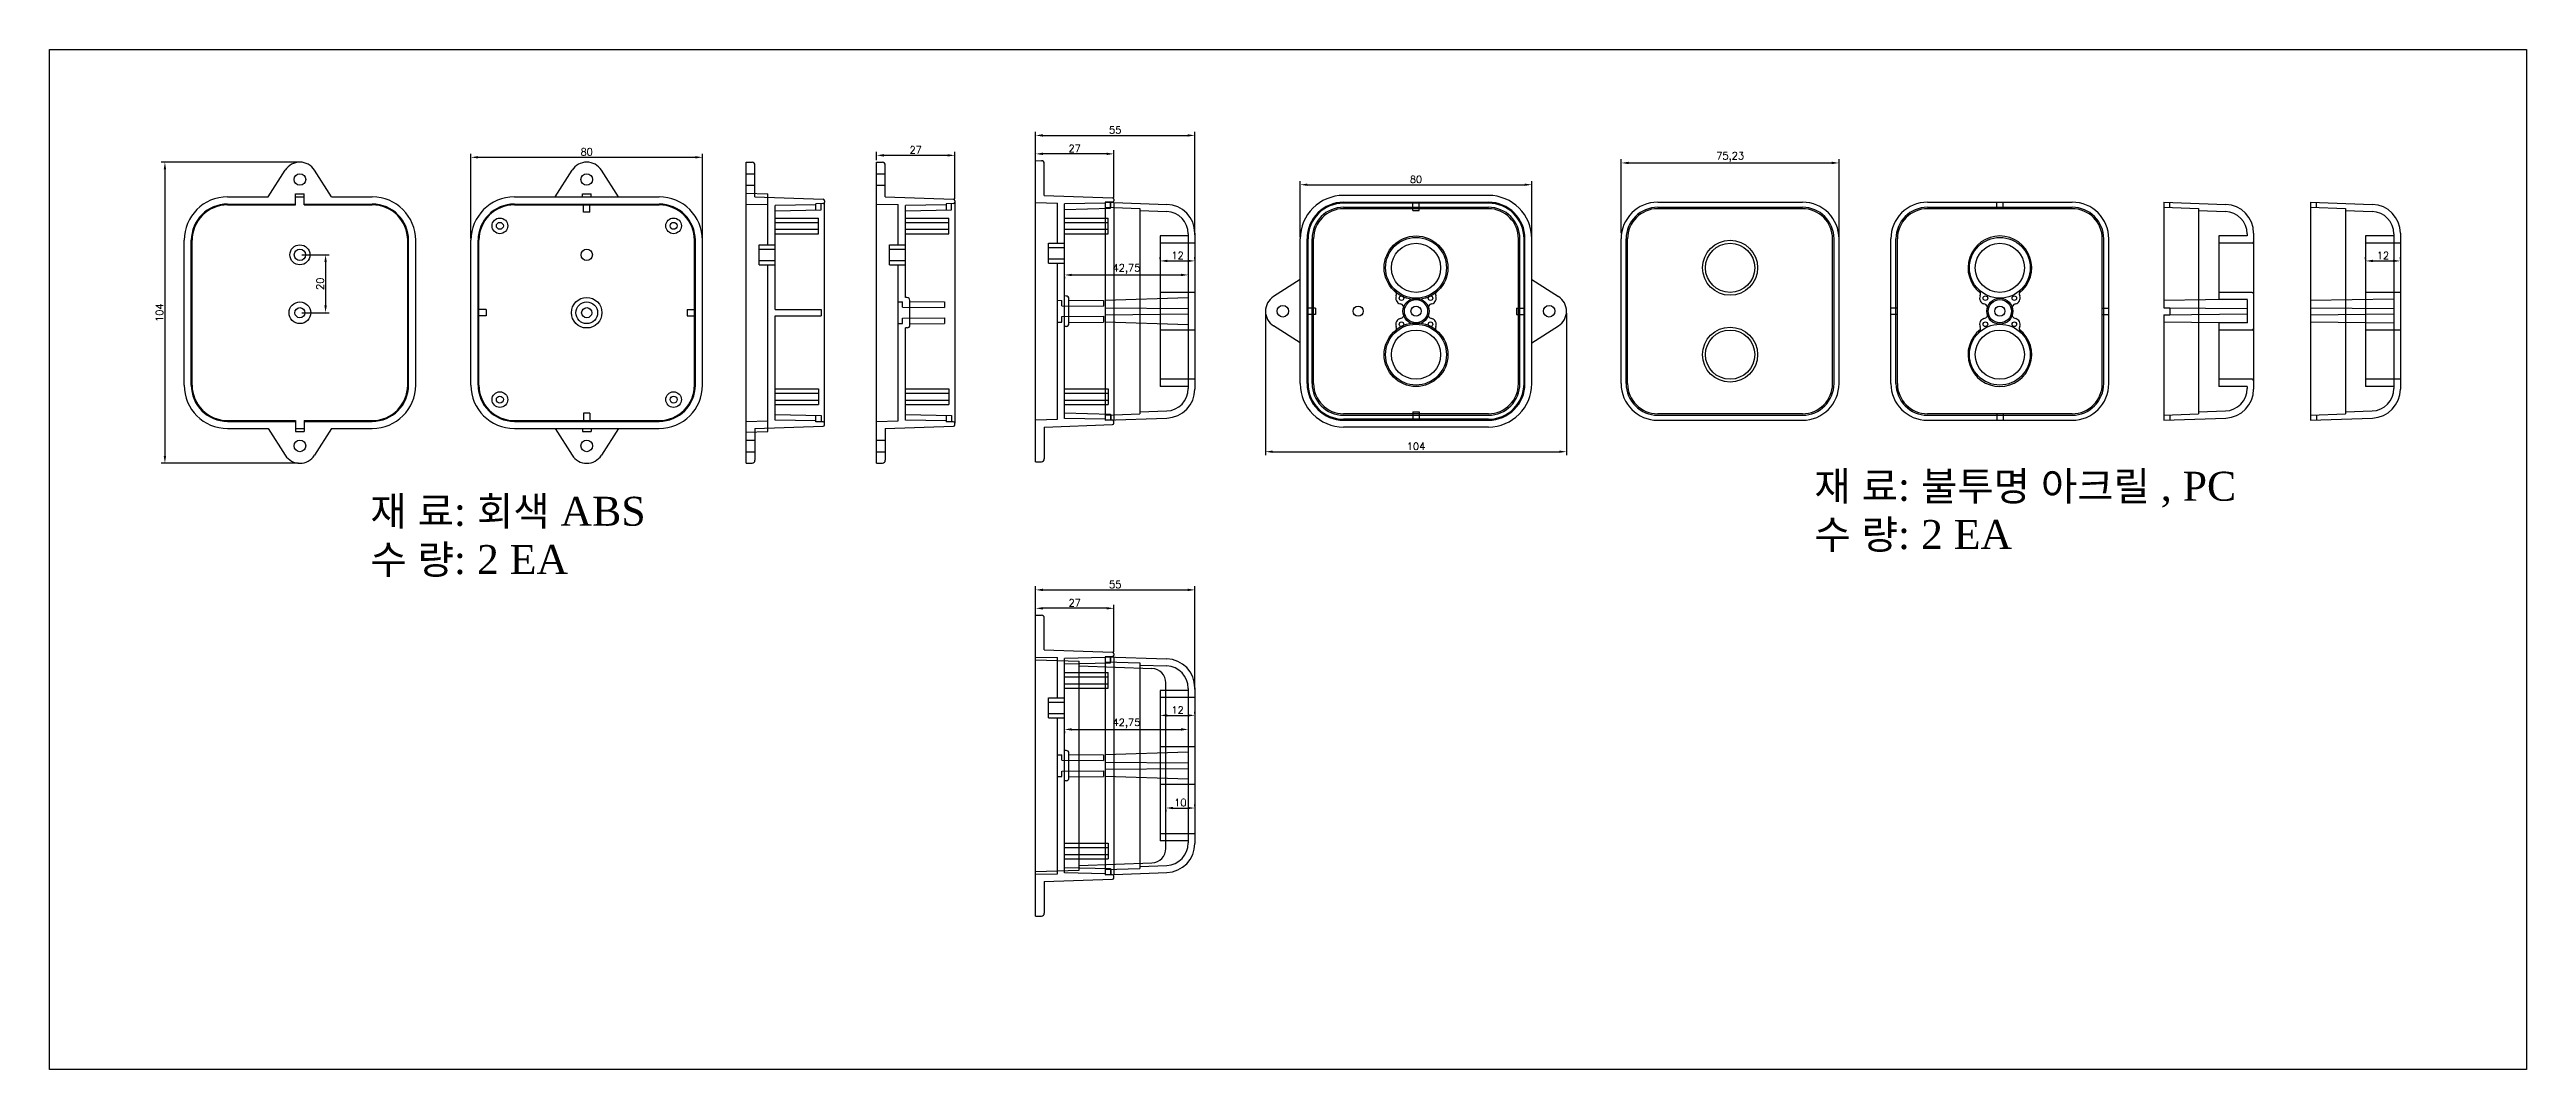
# Model space of a CAD drawing. Extents: x 577 to 1433, y 27 to 1135.
# Drawn here: x 577 to 1433, y 27 to 379 of the extents above; entities that cross this region are included whole.
import ezdxf

# ---------------------------------------------------------------- set-up
doc = ezdxf.new("R2010")
doc.units = 0
doc.layers.get('0').update_dxf_attribs({"linetype": 'CONTINUOUS'})
doc.layers.get('DEFPOINTS').update_dxf_attribs({"linetype": 'CONTINUOUS'})
doc.styles.get("Standard").update_dxf_attribs({"font": 'txt.shx', "bigfont": 'whgtxt.shx'})
doc.dimstyles.new('ISO-25', dxfattribs={"dimtxt": 2.5, "dimasz": 2.5, "dimexe": 1.25, "dimexo": 0.625, "dimtad": 1, "dimtxsty": 'STANDARD', "dimcen": 2.5, "dimazin": 3, "dimtfac": 1, "dimtmove": 0, "dimatfit": 3})

msp = doc.modelspace()

# ---------------------------------------------------------------- texts
at = {"char_height": 10, "attachment_point": 1}
for s, insert in [('{\\fBatang|b0|i0|c129|p18;재 료: 불투명 아크릴 , PC\\P수 량: 2 EA}', (1186.681, 233.341)), ('{\\fBatang|b0|i0|c129|p18;재 료: 회색 ABS\\P수 량: 2 EA}', (687.826, 224.699))]:
    msp.add_mtext(s, dxfattribs=dict(at, insert=insert))

# ---------------------------------------------------------------- blocks, each defined once
blk = doc.blocks.new('*D80')
at = {"color": 0}
for p, q in [((917.67, 341.41), (917.67, 344.38)), ((942.17, 343.13), (920.17, 343.13)), ((944.67, 328.09), (944.67, 344.38))]:
    blk.add_line(p, q, dxfattribs=at)
for points in [[(920.17, 343.55), (920.17, 342.72), (917.67, 343.13)], [(942.17, 343.55), (942.17, 342.72), (944.67, 343.13)]]:
    blk.add_solid(points, dxfattribs=at)
at = {"layer": 'DEFPOINTS', "color": 0}
for p in [(917.67, 343.13), (917.67, 340.79), (944.67, 327.47)]:
    blk.add_point(p, dxfattribs=at)
at = {"color": 0, "insert": (931.17, 345.01), "char_height": 2.5, "attachment_point": 5}
blk.add_mtext('27', dxfattribs=at)
blk = doc.blocks.new('*D81')
at = {"color": 0}
for p, q in [((1009.07, 314.41), (1009.07, 333.73)), ((1089.07, 314.41), (1089.07, 333.73)), ((1011.57, 332.48), (1086.57, 332.48))]:
    blk.add_line(p, q, dxfattribs=at)
for points in [[(1011.57, 332.89), (1011.57, 332.06), (1009.07, 332.48)], [(1086.57, 332.89), (1086.57, 332.06), (1089.07, 332.48)]]:
    blk.add_solid(points, dxfattribs=at)
at = {"layer": 'DEFPOINTS', "color": 0}
for p in [(1089.07, 332.48), (1009.07, 313.79), (1089.07, 313.79)]:
    blk.add_point(p, dxfattribs=at)
at = {"color": 0, "insert": (1049.07, 334.35), "char_height": 2.5, "attachment_point": 5}
blk.add_mtext('80', dxfattribs=at)
blk = doc.blocks.new('*D69')
at = {"color": 0}
for p, q in [((917.67, 340.41), (917.67, 350.75)), ((920.17, 349.5), (970.17, 349.5)), ((972.67, 315.21), (972.67, 350.75))]:
    blk.add_line(p, q, dxfattribs=at)
for points in [[(920.17, 349.92), (920.17, 349.08), (917.67, 349.5)], [(970.17, 349.92), (970.17, 349.08), (972.67, 349.5)]]:
    blk.add_solid(points, dxfattribs=at)
at = {"layer": 'DEFPOINTS', "color": 0}
for p in [(972.67, 349.5), (917.67, 339.79), (972.67, 314.58)]:
    blk.add_point(p, dxfattribs=at)
at = {"color": 0, "insert": (945.17, 351.37), "char_height": 2.5, "attachment_point": 5}
blk.add_mtext('55', dxfattribs=at)
blk = doc.blocks.new('*D82')
at = {"color": 0}
for p, q in [((927.67, 300.68), (927.67, 300.06)), ((930.17, 301.31), (967.92, 301.31)), ((970.42, 301.93), (970.42, 302.56))]:
    blk.add_line(p, q, dxfattribs=at)
for points in [[(930.17, 301.73), (930.17, 300.89), (927.67, 301.31)], [(967.92, 301.73), (967.92, 300.89), (970.42, 301.31)]]:
    blk.add_solid(points, dxfattribs=at)
at = {"layer": 'DEFPOINTS', "color": 0}
for p in [(927.67, 301.31), (970.42, 301.31), (970.42, 301.31)]:
    blk.add_point(p, dxfattribs=at)
at = {"color": 0, "insert": (949.04, 303.39), "char_height": 2.5, "attachment_point": 5}
blk.add_mtext('42,75', dxfattribs=at)
blk = doc.blocks.new('*D83')
at = {"color": 0}
for p, q in [((960.67, 306.78), (960.67, 307.4)), ((963.17, 306.15), (970.17, 306.15)), ((972.67, 306.78), (972.67, 307.4))]:
    blk.add_line(p, q, dxfattribs=at)
for points in [[(963.17, 306.57), (963.17, 305.74), (960.67, 306.15)], [(970.17, 306.57), (970.17, 305.74), (972.67, 306.15)]]:
    blk.add_solid(points, dxfattribs=at)
at = {"layer": 'DEFPOINTS', "color": 0}
for p in [(960.67, 306.15), (972.67, 306.15), (972.67, 306.15)]:
    blk.add_point(p, dxfattribs=at)
at = {"color": 0, "insert": (966.67, 308.03), "char_height": 2.5, "attachment_point": 5}
blk.add_mtext('12', dxfattribs=at)
blk = doc.blocks.new('*D84')
at = {"color": 0}
for p, q in [((997.07, 288.16), (997.07, 239.02)), ((1101.07, 288.16), (1101.07, 239.02)), ((999.57, 240.27), (1098.57, 240.27))]:
    blk.add_line(p, q, dxfattribs=at)
for points in [[(999.57, 240.68), (999.57, 239.85), (997.07, 240.27)], [(1098.57, 240.68), (1098.57, 239.85), (1101.07, 240.27)]]:
    blk.add_solid(points, dxfattribs=at)
at = {"layer": 'DEFPOINTS', "color": 0}
for p in [(997.07, 288.79), (1101.07, 288.79), (1101.07, 240.27)]:
    blk.add_point(p, dxfattribs=at)
at = {"color": 0, "insert": (1049.07, 242.14), "char_height": 2.5, "attachment_point": 5}
blk.add_mtext('104', dxfattribs=at)
blk = doc.blocks.new('*D70')
at = {"color": 0}
for p, q in [((722.58, 313.9), (722.58, 343.19)), ((802.58, 313.9), (802.58, 343.19)), ((725.08, 341.94), (800.08, 341.94))]:
    blk.add_line(p, q, dxfattribs=at)
for points in [[(725.08, 342.36), (725.08, 341.52), (722.58, 341.94)], [(800.08, 342.36), (800.08, 341.52), (802.58, 341.94)]]:
    blk.add_solid(points, dxfattribs=at)
at = {"layer": 'DEFPOINTS', "color": 0}
for p in [(802.58, 341.94), (722.58, 313.27), (802.58, 313.27)]:
    blk.add_point(p, dxfattribs=at)
at = {"color": 0, "insert": (762.58, 343.81), "char_height": 2.5, "attachment_point": 5}
blk.add_mtext('80', dxfattribs=at)
blk = doc.blocks.new('*D71')
at = {"color": 0}
for p, q in [((664.13, 308.27), (673.62, 308.27)), ((672.37, 305.77), (672.37, 290.77)), ((664.13, 288.27), (673.62, 288.27))]:
    blk.add_line(p, q, dxfattribs=at)
for points in [[(671.95, 305.77), (672.79, 305.77), (672.37, 308.27)], [(671.95, 290.77), (672.79, 290.77), (672.37, 288.27)]]:
    blk.add_solid(points, dxfattribs=at)
at = {"layer": 'DEFPOINTS', "color": 0}
for p in [(663.51, 308.27), (663.51, 288.27), (672.37, 288.27)]:
    blk.add_point(p, dxfattribs=at)
at = {"color": 0, "insert": (670.5, 298.27), "char_height": 2.5, "attachment_point": 5, "rotation": 90}
blk.add_mtext('20', dxfattribs=at)
blk = doc.blocks.new('*D72')
at = {"color": 0}
for p, q in [((862.73, 340.9), (862.73, 343.87)), ((887.23, 342.62), (865.23, 342.62)), ((889.73, 327.57), (889.73, 343.87))]:
    blk.add_line(p, q, dxfattribs=at)
for points in [[(865.23, 343.03), (865.23, 342.2), (862.73, 342.62)], [(887.23, 343.03), (887.23, 342.2), (889.73, 342.62)]]:
    blk.add_solid(points, dxfattribs=at)
at = {"layer": 'DEFPOINTS', "color": 0}
for p in [(862.73, 342.62), (862.73, 340.27), (889.73, 326.95)]:
    blk.add_point(p, dxfattribs=at)
at = {"color": 0, "insert": (876.23, 344.49), "char_height": 2.5, "attachment_point": 5}
blk.add_mtext('27', dxfattribs=at)
blk = doc.blocks.new('*D73')
at = {"color": 0}
for p, q in [((1119.99, 315.71), (1119.99, 341.25)), ((1122.49, 340), (1192.72, 340)), ((1195.22, 314.41), (1195.22, 341.25))]:
    blk.add_line(p, q, dxfattribs=at)
for points in [[(1122.49, 340.42), (1122.49, 339.59), (1119.99, 340)], [(1192.72, 340.42), (1192.72, 339.59), (1195.22, 340)]]:
    blk.add_solid(points, dxfattribs=at)
at = {"layer": 'DEFPOINTS', "color": 0}
for p in [(1195.22, 340), (1119.99, 315.09), (1195.22, 313.79)]:
    blk.add_point(p, dxfattribs=at)
at = {"color": 0, "insert": (1157.6, 342.09), "char_height": 2.5, "attachment_point": 5}
blk.add_mtext('75,23', dxfattribs=at)
blk = doc.blocks.new('*D74')
at = {"color": 0}
for p, q in [((1377.13, 306.78), (1377.13, 307.4)), ((1379.63, 306.15), (1386.63, 306.15)), ((1389.13, 306.78), (1389.13, 307.4))]:
    blk.add_line(p, q, dxfattribs=at)
for points in [[(1379.63, 306.57), (1379.63, 305.74), (1377.13, 306.15)], [(1386.63, 306.57), (1386.63, 305.74), (1389.13, 306.15)]]:
    blk.add_solid(points, dxfattribs=at)
at = {"layer": 'DEFPOINTS', "color": 0}
for p in [(1377.13, 306.15), (1389.13, 306.15), (1389.13, 306.15)]:
    blk.add_point(p, dxfattribs=at)
at = {"color": 0, "insert": (1383.13, 308.03), "char_height": 2.5, "attachment_point": 5}
blk.add_mtext('12', dxfattribs=at)
blk = doc.blocks.new('*D75')
at = {"color": 0}
for p, q in [((662.88, 340.27), (615.62, 340.27)), ((616.87, 337.77), (616.87, 238.77)), ((662.88, 236.27), (615.62, 236.27))]:
    blk.add_line(p, q, dxfattribs=at)
for points in [[(616.46, 337.77), (617.29, 337.77), (616.87, 340.27)], [(616.46, 238.77), (617.29, 238.77), (616.87, 236.27)]]:
    blk.add_solid(points, dxfattribs=at)
at = {"layer": 'DEFPOINTS', "color": 0}
for p in [(663.51, 340.27), (616.87, 236.27), (663.51, 236.27)]:
    blk.add_point(p, dxfattribs=at)
at = {"color": 0, "insert": (615, 288.27), "char_height": 2.5, "attachment_point": 5, "rotation": 90}
blk.add_mtext('104', dxfattribs=at)
blk = doc.blocks.new('*D76')
at = {"color": 0}
for p, q in [((917.67, 184.45), (917.67, 187.43)), ((942.17, 186.18), (920.17, 186.18)), ((944.67, 171.13), (944.67, 187.43))]:
    blk.add_line(p, q, dxfattribs=at)
for points in [[(920.17, 186.59), (920.17, 185.76), (917.67, 186.18)], [(942.17, 186.59), (942.17, 185.76), (944.67, 186.18)]]:
    blk.add_solid(points, dxfattribs=at)
at = {"layer": 'DEFPOINTS', "color": 0}
for p in [(917.67, 186.18), (917.67, 183.83), (944.67, 170.51)]:
    blk.add_point(p, dxfattribs=at)
at = {"color": 0, "insert": (931.17, 188.05), "char_height": 2.5, "attachment_point": 5}
blk.add_mtext('27', dxfattribs=at)
blk = doc.blocks.new('*D68')
at = {"color": 0}
for p, q in [((917.67, 183.45), (917.67, 193.79)), ((920.17, 192.54), (970.17, 192.54)), ((972.67, 158.25), (972.67, 193.79))]:
    blk.add_line(p, q, dxfattribs=at)
for points in [[(920.17, 192.96), (920.17, 192.12), (917.67, 192.54)], [(970.17, 192.96), (970.17, 192.12), (972.67, 192.54)]]:
    blk.add_solid(points, dxfattribs=at)
at = {"layer": 'DEFPOINTS', "color": 0}
for p in [(972.67, 192.54), (917.67, 182.83), (972.67, 157.62)]:
    blk.add_point(p, dxfattribs=at)
at = {"color": 0, "insert": (945.17, 194.42), "char_height": 2.5, "attachment_point": 5}
blk.add_mtext('55', dxfattribs=at)
blk = doc.blocks.new('*D77')
at = {"color": 0}
for p, q in [((970.42, 144.98), (970.42, 145.6)), ((927.67, 143.73), (927.67, 143.1)), ((930.17, 144.35), (967.92, 144.35))]:
    blk.add_line(p, q, dxfattribs=at)
for points in [[(930.17, 144.77), (930.17, 143.93), (927.67, 144.35)], [(967.92, 144.77), (967.92, 143.93), (970.42, 144.35)]]:
    blk.add_solid(points, dxfattribs=at)
at = {"layer": 'DEFPOINTS', "color": 0}
for p in [(927.67, 144.35), (970.42, 144.35), (970.42, 144.35)]:
    blk.add_point(p, dxfattribs=at)
at = {"color": 0, "insert": (949.04, 146.43), "char_height": 2.5, "attachment_point": 5}
blk.add_mtext('42,75', dxfattribs=at)
blk = doc.blocks.new('*D78')
at = {"color": 0}
for p, q in [((960.67, 148.57), (960.67, 147.95)), ((963.17, 149.2), (970.17, 149.2)), ((972.67, 149.82), (972.67, 150.45))]:
    blk.add_line(p, q, dxfattribs=at)
for points in [[(963.17, 149.61), (963.17, 148.78), (960.67, 149.2)], [(970.17, 149.61), (970.17, 148.78), (972.67, 149.2)]]:
    blk.add_solid(points, dxfattribs=at)
at = {"layer": 'DEFPOINTS', "color": 0}
for p in [(960.67, 149.2), (972.67, 149.2), (972.67, 149.2)]:
    blk.add_point(p, dxfattribs=at)
at = {"color": 0, "insert": (966.67, 151.07), "char_height": 2.5, "attachment_point": 5}
blk.add_mtext('12', dxfattribs=at)
blk = doc.blocks.new('*D79')
at = {"color": 0}
for p, q in [((962.67, 116.58), (962.67, 115.96)), ((965.17, 117.21), (970.17, 117.21)), ((972.67, 117.83), (972.67, 118.46))]:
    blk.add_line(p, q, dxfattribs=at)
for points in [[(965.17, 117.62), (965.17, 116.79), (962.67, 117.21)], [(970.17, 117.62), (970.17, 116.79), (972.67, 117.21)]]:
    blk.add_solid(points, dxfattribs=at)
at = {"layer": 'DEFPOINTS', "color": 0}
for p in [(962.67, 117.21), (972.67, 117.21), (972.67, 117.21)]:
    blk.add_point(p, dxfattribs=at)
at = {"color": 0, "insert": (967.67, 119.08), "char_height": 2.5, "attachment_point": 5}
blk.add_mtext('10', dxfattribs=at)

# ---------------------------------------------------------------- dimensions: what is measured, and where the dimension line sits
for base, p1, p2, picture, middle in [((972.668, 349.499), (917.668, 339.787), (972.668, 314.581), '*D69', (945.168, 351.374)), ((802.582, 341.939), (722.582, 313.27), (802.582, 313.27), '*D70', (762.582, 343.814)), ((862.728, 342.618), (889.728, 326.95), (862.728, 340.272), '*D72', (876.228, 344.493)), ((917.668, 343.133), (944.668, 327.465), (917.668, 340.787), '*D80', (931.168, 345.008)), ((1195.221, 340.002), (1119.988, 315.086), (1195.221, 313.786), '*D73', (1157.605, 342.085)), ((1089.07, 332.476), (1009.07, 313.786), (1089.07, 313.786), '*D81', (1049.07, 334.351)), ((972.668, 306.155), (960.668, 306.155), (972.668, 306.155), '*D83', (966.668, 308.03)), ((1389.132, 306.155), (1377.132, 306.155), (1389.132, 306.155), '*D74', (1383.132, 308.03)), ((970.418, 301.31), (927.668, 301.31), (970.418, 301.31), '*D82', (949.043, 303.393)), ((1101.071, 240.268), (997.069, 288.786), (1101.071, 288.786), '*D84', (1049.07, 242.143)), ((972.668, 192.541), (917.668, 182.829), (972.668, 157.622), '*D68', (945.168, 194.416)), ((917.668, 186.175), (944.668, 170.507), (917.668, 183.829), '*D76', (931.168, 188.05)), ((970.418, 144.351), (927.668, 144.351), (970.418, 144.351), '*D77', (949.043, 146.435)), ((972.668, 149.196), (960.668, 149.196), (972.668, 149.196), '*D78', (966.668, 151.071)), ((972.668, 117.208), (962.668, 117.208), (972.668, 117.208), '*D79', (967.668, 119.083))]:
    dim = msp.add_linear_dim(base=base, p1=p1, p2=p2, dimstyle='ISO-25')
    dim.commit()
    dim.dimension.update_dxf_attribs({"geometry": picture, "text_midpoint": middle})
for base, p1, p2, picture, middle in [((616.872, 236.269), (663.508, 340.272), (663.508, 236.269), '*D75', (614.997, 288.27)), ((672.37, 288.27), (663.508, 308.27), (663.508, 288.27), '*D71', (670.495, 298.27))]:
    dim = msp.add_linear_dim(base=base, p1=p1, p2=p2, angle=90, dimstyle='ISO-25')
    dim.commit()
    dim.dimension.update_dxf_attribs({"geometry": picture, "text_midpoint": middle})

# ---------------------------------------------------------------- linework, layer by layer
for p, q in [((652.565, 328.27), (658.447, 337.497)), ((674.45, 328.27), (668.568, 337.497)), ((751.64, 328.27), (757.522, 337.497)), ((773.525, 328.27), (767.643, 337.497)), ((817.707, 236.269), (817.707, 340.272)), ((817.707, 340.272), (819.724, 340.237)), ((817.707, 336.27), (820.707, 336.27)), ((820.707, 328.27), (820.707, 339.237)), ((862.728, 340.272), (864.746, 340.237)), ((862.728, 236.269), (862.728, 340.272)), ((862.728, 336.27), (865.728, 336.27)), ((865.728, 328.27), (865.728, 339.237)), ((917.668, 340.787), (919.685, 340.752)), ((917.668, 236.785), (917.668, 340.787)), ((920.668, 328.786), (920.668, 339.752)), ((638.508, 328.27), (652.565, 328.27)), ((638.508, 325.8), (662.008, 325.8)), ((638.508, 325.51), (662.008, 325.51)), ((665.008, 325.8), (688.508, 325.8)), ((665.008, 325.51), (688.508, 325.51)), ((674.45, 328.27), (688.508, 328.27)), ((737.582, 328.27), (787.582, 328.27)), ((737.582, 325.8), (787.582, 325.8)), ((737.582, 325.51), (787.582, 325.51)), ((761.482, 323), (761.482, 325.8)), ((763.682, 323), (763.682, 325.8)), ((817.707, 332.27), (820.707, 332.27)), ((817.707, 325.796), (825.207, 325.599)), ((820.707, 328.27), (844.251, 327.448)), ((825.207, 311.72), (825.207, 325.599)), ((841.707, 325.579), (827.707, 325.334)), ((827.707, 289.37), (827.707, 325.334)), ((844.211, 325.939), (841.707, 325.917)), ((841.707, 323.779), (841.707, 325.917)), ((843.607, 323.828), (843.607, 325.934)), ((844.707, 326.95), (844.707, 326.439)), ((844.707, 250.102), (844.707, 326.439)), ((862.728, 332.27), (865.728, 332.27)), ((862.728, 325.796), (870.228, 325.599)), ((865.728, 328.27), (889.272, 327.448)), ((870.228, 311.72), (870.228, 325.599)), ((886.728, 325.579), (872.728, 325.334)), ((872.728, 293.544), (872.728, 325.334)), ((889.232, 325.939), (886.728, 325.917)), ((886.728, 325.917), (886.728, 323.779)), ((888.628, 323.828), (888.628, 325.934)), ((889.728, 326.95), (889.728, 326.439)), ((889.728, 326.439), (889.728, 250.102)), ((917.668, 326.311), (925.168, 326.115)), ((920.668, 328.786), (944.212, 327.964)), ((925.168, 312.236), (925.168, 326.115)), ((941.668, 326.094), (927.668, 325.85)), ((927.668, 251.722), (927.668, 325.85)), ((944.172, 326.455), (941.668, 326.433)), ((943.568, 324.344), (943.568, 326.449)), ((944.668, 327.465), (944.668, 326.955)), ((1074.07, 328.786), (1024.07, 328.786)), ((1074.07, 326.096), (1024.07, 326.096)), ((1047.97, 323.516), (1047.97, 326.316)), ((1050.17, 323.516), (1050.17, 326.316)), ((763.682, 323), (761.482, 323)), ((827.707, 323.412), (843.607, 323.828)), ((872.728, 323.412), (888.628, 323.828)), ((927.668, 323.928), (943.568, 324.344)), ((1047.97, 324.344), (1050.17, 324.344)), ((1047.97, 323.516), (1050.17, 323.516)), ((623.508, 263.27), (623.508, 313.27)), ((625.978, 263.27), (625.978, 313.27)), ((626.268, 263.27), (626.268, 313.27)), ((700.748, 263.27), (700.748, 313.27)), ((701.038, 263.27), (701.038, 313.27)), ((703.508, 263.27), (703.508, 313.27)), ((722.582, 263.27), (722.582, 313.27)), ((725.052, 263.27), (725.052, 313.27)), ((725.342, 263.27), (725.342, 313.27)), ((799.822, 263.27), (799.822, 313.27)), ((800.112, 263.27), (800.112, 313.27)), ((802.582, 263.27), (802.582, 313.27)), ((822.207, 304.82), (822.207, 311.72)), ((822.207, 311.72), (827.707, 311.72)), ((822.207, 310.22), (827.707, 310.22)), ((867.228, 304.82), (867.228, 311.72)), ((867.228, 311.72), (872.728, 311.72)), ((867.228, 310.22), (872.728, 310.22)), ((922.168, 305.336), (922.168, 312.236)), ((922.168, 312.236), (927.668, 312.236)), ((922.168, 310.736), (927.668, 310.736)), ((1009.07, 263.786), (1009.07, 313.786)), ((1011.76, 263.786), (1011.76, 313.786)), ((1086.38, 263.786), (1086.38, 313.786)), ((1089.07, 263.786), (1089.07, 313.786)), ((1338.43, 312.786), (1338.43, 294.786)), ((822.207, 306.32), (827.707, 306.32)), ((822.207, 304.82), (827.707, 304.82)), ((825.207, 250.942), (825.207, 304.82)), ((867.228, 306.32), (872.728, 306.32)), ((867.228, 304.82), (872.728, 304.82)), ((870.228, 250.942), (870.228, 304.82)), ((922.168, 306.836), (927.668, 306.836)), ((922.168, 305.336), (927.668, 305.336)), ((925.168, 251.457), (925.168, 305.336)), ((1009.07, 299.729), (999.844, 293.846)), ((1089.07, 299.729), (1098.296, 293.846)), ((870.228, 292.034), (871.728, 292.02)), ((871.728, 290.147), (871.728, 292.02)), ((873.228, 293.52), (872.728, 293.544)), ((873.228, 293.52), (873.228, 293.52)), ((874.228, 284.022), (874.228, 292.52)), ((874.228, 292.126), (886.178, 292.022)), ((886.178, 292.02), (886.178, 290.02)), ((925.168, 292.549), (926.668, 292.536)), ((926.668, 290.662), (926.668, 292.536)), ((928.168, 294.036), (927.668, 294.06)), ((928.168, 294.036), (928.168, 294.036)), ((929.168, 284.537), (929.168, 293.036)), ((929.168, 292.641), (941.118, 292.537)), ((941.118, 292.536), (941.118, 290.536)), ((941.668, 292.536), (941.668, 285.036)), ((1358.132, 292.536), (1358.132, 285.036)), ((727.852, 289.37), (725.052, 289.37)), ((727.852, 287.17), (725.052, 287.17)), ((727.852, 289.37), (727.852, 287.17)), ((797.312, 289.37), (797.312, 287.17)), ((797.312, 289.37), (800.112, 289.37)), ((797.312, 287.17), (800.112, 287.17)), ((827.707, 289.37), (843.607, 289.37)), ((827.707, 287.17), (843.607, 287.17)), ((827.707, 251.207), (827.707, 287.17)), ((843.607, 289.37), (843.607, 287.17)), ((870.228, 284.507), (871.728, 284.52)), ((871.728, 290.147), (886.178, 290.02)), ((871.728, 286.394), (886.178, 286.52)), ((871.728, 284.52), (871.728, 286.394)), ((873.276, 283.023), (872.728, 282.997)), ((872.728, 251.207), (872.728, 282.997)), ((873.228, 283.02), (873.228, 283.02)), ((873.228, 283.02), (873.228, 283.02)), ((874.228, 284.416), (886.178, 284.52)), ((886.178, 286.52), (886.178, 284.52)), ((925.168, 285.023), (926.668, 285.036)), ((926.668, 290.662), (941.118, 290.536)), ((926.668, 286.91), (941.118, 287.036)), ((926.668, 285.036), (926.668, 286.91)), ((928.215, 283.538), (927.668, 283.512)), ((928.168, 283.536), (928.168, 283.536)), ((928.168, 283.536), (928.168, 283.536)), ((929.168, 284.932), (941.118, 285.036)), ((941.118, 287.036), (941.118, 285.036)), ((1009.07, 277.843), (999.844, 283.726)), ((1014.34, 289.886), (1011.54, 289.886)), ((1014.34, 287.686), (1011.54, 287.686)), ((1014.34, 289.886), (1014.34, 287.686)), ((1083.8, 289.886), (1083.8, 287.686)), ((1083.8, 289.886), (1086.6, 289.886)), ((1083.8, 287.686), (1086.6, 287.686)), ((1089.07, 277.843), (1098.296, 283.726)), ((1338.43, 282.786), (1338.43, 264.786)), ((638.508, 251.03), (662.008, 251.03)), ((638.508, 250.74), (662.008, 250.74)), ((638.508, 248.27), (652.565, 248.27)), ((652.565, 248.27), (658.447, 239.044)), ((665.008, 251.03), (688.508, 251.03)), ((665.008, 250.74), (688.508, 250.74)), ((674.45, 248.27), (668.568, 239.044)), ((674.45, 248.27), (688.508, 248.27)), ((737.582, 251.03), (787.582, 251.03)), ((737.582, 250.74), (787.582, 250.74)), ((737.582, 248.27), (787.582, 248.27)), ((751.64, 248.27), (757.522, 239.044)), ((763.682, 253.54), (761.482, 253.54)), ((761.482, 253.54), (761.482, 250.74)), ((763.682, 253.54), (763.682, 250.74)), ((773.525, 248.27), (767.643, 239.044)), ((817.707, 250.745), (825.207, 250.942)), ((820.707, 248.27), (844.233, 249.092)), ((820.707, 248.27), (820.707, 237.304)), ((827.707, 253.129), (843.607, 252.713)), ((841.707, 250.962), (827.707, 251.207)), ((841.707, 250.624), (841.707, 252.762)), ((844.211, 250.602), (841.707, 250.624)), ((843.607, 252.713), (843.607, 250.607)), ((844.707, 249.591), (844.707, 250.102)), ((862.728, 250.745), (870.228, 250.942)), ((865.728, 248.27), (889.254, 249.092)), ((865.728, 248.27), (865.728, 237.304)), ((872.728, 253.129), (888.628, 252.713)), ((886.728, 250.962), (872.728, 251.207)), ((886.728, 252.762), (886.728, 250.624)), ((889.232, 250.602), (886.728, 250.624)), ((888.628, 252.713), (888.628, 250.607)), ((889.728, 249.591), (889.728, 250.102)), ((917.668, 251.261), (925.168, 251.457)), ((920.668, 248.786), (944.212, 249.608)), ((920.668, 248.786), (920.668, 237.82)), ((927.668, 253.645), (943.568, 253.228)), ((941.668, 251.478), (927.668, 251.722)), ((944.172, 251.117), (941.668, 251.139)), ((943.568, 253.228), (943.568, 251.123)), ((944.668, 250.107), (944.668, 250.617)), ((1074.07, 251.476), (1024.07, 251.476)), ((1074.07, 248.786), (1024.07, 248.786)), ((1047.97, 254.056), (1050.17, 254.056)), ((1047.97, 254.056), (1047.97, 251.256)), ((1050.17, 254.056), (1050.17, 251.256)), ((817.707, 244.27), (820.707, 244.27)), ((817.707, 240.27), (820.707, 240.27)), ((862.728, 244.27), (865.728, 244.27)), ((862.728, 240.27), (865.728, 240.27)), ((817.707, 236.269), (819.724, 236.304)), ((862.728, 236.269), (864.746, 236.304)), ((917.668, 236.785), (919.685, 236.82)), ((917.668, 183.829), (919.685, 183.794)), ((917.668, 79.826), (917.668, 183.829)), ((920.668, 171.828), (920.668, 182.794)), ((920.668, 171.828), (944.212, 171.006)), ((917.668, 169.353), (925.168, 169.156)), ((925.168, 155.278), (925.168, 169.156)), ((941.668, 169.136), (927.668, 168.891)), ((927.668, 94.764), (927.668, 168.891)), ((927.668, 166.969), (943.568, 167.386)), ((944.172, 169.496), (941.668, 169.474)), ((943.568, 167.386), (943.568, 169.491)), ((944.668, 170.507), (944.668, 169.996)), ((922.168, 148.378), (922.168, 155.278)), ((922.168, 155.278), (927.668, 155.278)), ((922.168, 153.778), (927.668, 153.778)), ((922.168, 149.878), (927.668, 149.878)), ((922.168, 148.378), (927.668, 148.378)), ((925.168, 94.499), (925.168, 148.378)), ((928.168, 137.078), (927.668, 137.102)), ((928.168, 137.078), (928.168, 137.078)), ((925.168, 135.591), (926.668, 135.578)), ((926.668, 133.704), (926.668, 135.578)), ((926.668, 133.704), (941.118, 133.578)), ((926.668, 129.952), (941.118, 130.078)), ((926.668, 128.078), (926.668, 129.952)), ((929.168, 127.579), (929.168, 136.078)), ((929.168, 135.683), (941.118, 135.579)), ((941.118, 135.578), (941.118, 133.578)), ((941.118, 130.078), (941.118, 128.078)), ((941.668, 135.578), (941.668, 128.078)), ((925.168, 128.065), (926.668, 128.078)), ((928.215, 126.58), (927.668, 126.554)), ((928.168, 126.578), (928.168, 126.578)), ((928.168, 126.578), (928.168, 126.578)), ((929.168, 127.973), (941.118, 128.078)), ((917.668, 94.303), (925.168, 94.499)), ((927.668, 96.686), (943.568, 96.27)), ((941.668, 94.52), (927.668, 94.764)), ((944.172, 94.159), (941.668, 94.181)), ((943.568, 96.27), (943.568, 94.164)), ((920.668, 91.828), (944.212, 92.65)), ((920.668, 91.828), (920.668, 80.861)), ((944.668, 93.149), (944.668, 93.659)), ((917.668, 79.826), (919.685, 79.862))]:
    msp.add_line(p, q)
at = {"color": 3}
for p, q in [((662.008, 325.51), (662.008, 329.27)), ((662.008, 329.27), (665.008, 329.27)), ((662.008, 328.27), (665.008, 328.27)), ((665.008, 325.51), (665.008, 329.27)), ((761.082, 328.27), (761.082, 329.27)), ((761.082, 329.27), (764.082, 329.27)), ((764.082, 328.27), (764.082, 329.27)), ((817.707, 329.532), (825.207, 329.27)), ((825.207, 325.599), (825.207, 329.27)), ((662.008, 251.03), (662.008, 247.27)), ((662.008, 248.27), (665.008, 248.27)), ((665.008, 251.03), (665.008, 247.27)), ((761.082, 248.27), (761.082, 247.27)), ((764.082, 248.27), (764.082, 247.27)), ((825.207, 247.27), (825.207, 250.942)), ((662.008, 247.27), (665.008, 247.27)), ((761.082, 247.27), (764.082, 247.27)), ((817.707, 247.009), (825.207, 247.27)), ((917.668, 168.43), (932.668, 167.907)), ((932.668, 95.749), (932.668, 167.907)), ((932.668, 166.287), (957.842, 165.407)), ((962.668, 103.245), (962.668, 160.411)), ((917.668, 95.225), (932.668, 95.749)), ((932.668, 97.369), (957.842, 98.248))]:
    msp.add_line(p, q, dxfattribs=at)
at = {"color": 6}
for p, q in [((941.668, 326.433), (941.668, 292.536)), ((941.668, 326.433), (963.017, 325.687)), ((943.669, 324.61), (943.669, 326.363)), ((944.668, 326.328), (944.668, 251.244)), ((1024.07, 326.436), (1074.07, 326.436)), ((1047.97, 324.186), (1047.97, 326.436)), ((1050.17, 324.186), (1050.17, 326.436)), ((1132.571, 326.436), (1182.571, 326.436)), ((1225.764, 326.436), (1275.764, 326.436)), ((1249.664, 324.186), (1249.664, 326.436)), ((1251.864, 324.186), (1251.864, 326.436)), ((1307.43, 326.433), (1307.43, 289.986)), ((1307.43, 326.433), (1328.779, 325.687)), ((1309.431, 324.61), (1309.431, 326.363)), ((1358.132, 326.433), (1358.132, 292.536)), ((1358.132, 326.433), (1379.481, 325.687)), ((1360.133, 324.61), (1360.133, 326.363)), ((941.672, 324.68), (953.668, 324.261)), ((953.668, 324.263), (953.668, 253.309)), ((953.668, 323.551), (962.938, 323.227)), ((1024.07, 324.686), (1074.07, 324.686)), ((1074.07, 324.186), (1024.07, 324.186)), ((1132.571, 324.686), (1182.571, 324.686)), ((1182.571, 324.186), (1132.571, 324.186)), ((1225.764, 324.686), (1275.764, 324.686)), ((1275.764, 324.186), (1225.764, 324.186)), ((1307.434, 324.68), (1319.43, 324.261)), ((1319.43, 324.263), (1319.43, 253.309)), ((1319.43, 323.551), (1328.7, 323.227)), ((1358.136, 324.68), (1370.132, 324.261)), ((1370.132, 324.263), (1370.132, 253.309)), ((1370.132, 323.551), (1379.402, 323.227)), ((970.415, 314.786), (960.668, 314.786)), ((960.668, 314.786), (960.668, 262.786)), ((972.668, 312.286), (960.668, 312.286)), ((970.418, 315.482), (970.418, 262.09)), ((972.668, 315.693), (972.668, 261.879)), ((1011.42, 263.786), (1011.42, 313.786)), ((1013.17, 263.786), (1013.17, 313.786)), ((1013.67, 263.786), (1013.67, 313.786)), ((1084.47, 263.786), (1084.47, 313.786)), ((1084.97, 263.786), (1084.97, 313.786)), ((1086.72, 263.786), (1086.72, 313.786)), ((1119.921, 263.786), (1119.921, 313.786)), ((1121.671, 263.786), (1121.671, 313.786)), ((1122.171, 263.786), (1122.171, 313.786)), ((1192.971, 263.786), (1192.971, 313.786)), ((1193.471, 263.786), (1193.471, 313.786)), ((1195.221, 263.786), (1195.221, 313.786)), ((1213.114, 263.786), (1213.114, 313.786)), ((1214.864, 263.786), (1214.864, 313.786)), ((1215.364, 263.786), (1215.364, 313.786)), ((1286.164, 263.786), (1286.164, 313.786)), ((1286.664, 263.786), (1286.664, 313.786)), ((1288.414, 263.786), (1288.414, 313.786)), ((1336.18, 314.786), (1326.43, 314.786)), ((1326.43, 314.786), (1326.43, 292.786)), ((1337.93, 312.286), (1326.43, 312.286)), ((1336.18, 315.482), (1336.18, 314.786)), ((1338.43, 315.693), (1338.43, 312.786)), ((1386.882, 314.786), (1377.132, 314.786)), ((1377.132, 314.786), (1377.132, 262.786)), ((1389.132, 312.286), (1377.132, 312.286)), ((1386.882, 315.482), (1386.882, 262.09)), ((1389.132, 315.693), (1389.132, 261.879)), ((970.418, 293.434), (941.668, 292.538)), ((972.668, 295.286), (960.668, 295.286)), ((1336.18, 292.932), (1307.43, 292.538)), ((1337.93, 295.286), (1326.43, 295.286)), ((1336.18, 292.786), (1326.43, 292.786)), ((1336.18, 292.786), (1336.18, 284.786)), ((1338.43, 294.786), (1338.43, 282.786)), ((1386.882, 292.932), (1358.132, 292.538)), ((1389.132, 295.286), (1377.132, 295.286)), ((941.668, 289.986), (970.418, 289.735)), ((941.668, 287.586), (970.418, 287.837)), ((941.668, 285.036), (941.668, 251.139)), ((970.418, 284.138), (941.668, 285.035)), ((1013.67, 289.886), (1011.42, 289.886)), ((1013.67, 287.686), (1011.42, 287.686)), ((1084.47, 289.886), (1086.72, 289.886)), ((1084.47, 287.686), (1086.72, 287.686)), ((1215.364, 289.886), (1213.114, 289.886)), ((1215.364, 287.686), (1213.114, 287.686)), ((1286.164, 289.886), (1288.414, 289.886)), ((1286.164, 287.686), (1288.414, 287.686)), ((1307.43, 289.986), (1309.43, 289.986)), ((1307.43, 289.986), (1336.18, 289.735)), ((1307.43, 287.586), (1336.18, 287.837)), ((1307.43, 287.586), (1307.43, 251.139)), ((1307.43, 287.586), (1309.43, 287.586)), ((1336.18, 284.64), (1307.43, 285.035)), ((1309.43, 289.986), (1309.43, 287.586)), ((1326.43, 284.786), (1326.43, 262.786)), ((1336.18, 284.786), (1326.43, 284.786)), ((1358.132, 289.986), (1386.882, 289.735)), ((1358.132, 287.586), (1386.882, 287.837)), ((1358.132, 285.036), (1358.132, 251.139)), ((1386.882, 284.64), (1358.132, 285.035)), ((972.668, 282.286), (960.668, 282.286)), ((1337.93, 282.286), (1326.43, 282.286)), ((1389.132, 282.286), (1377.132, 282.286)), ((972.668, 265.286), (960.668, 265.286)), ((1337.93, 265.286), (1326.43, 265.286)), ((1389.132, 265.286), (1377.132, 265.286)), ((970.415, 262.786), (960.668, 262.786)), ((1336.18, 262.786), (1326.43, 262.786)), ((1336.18, 262.786), (1336.18, 262.09)), ((1338.43, 264.786), (1338.43, 261.879)), ((1386.882, 262.786), (1377.132, 262.786)), ((941.668, 251.139), (963.017, 251.885)), ((941.672, 252.891), (953.668, 253.309)), ((943.669, 252.96), (943.669, 251.208)), ((953.668, 254.021), (962.938, 254.345)), ((1074.07, 253.386), (1024.07, 253.386)), ((1024.07, 252.886), (1074.07, 252.886)), ((1024.07, 251.136), (1074.07, 251.136)), ((1047.97, 253.386), (1047.97, 251.136)), ((1050.17, 253.386), (1050.17, 251.136)), ((1182.571, 253.386), (1132.571, 253.386)), ((1132.571, 252.886), (1182.571, 252.886)), ((1132.571, 251.136), (1182.571, 251.136)), ((1275.764, 253.386), (1225.764, 253.386)), ((1225.764, 252.886), (1275.764, 252.886)), ((1225.764, 251.136), (1275.764, 251.136)), ((1249.664, 253.386), (1249.664, 251.136)), ((1251.864, 253.386), (1251.864, 251.136)), ((1307.43, 251.139), (1328.779, 251.885)), ((1307.434, 252.891), (1319.43, 253.309)), ((1309.431, 252.96), (1309.431, 251.208)), ((1319.43, 254.021), (1328.7, 254.345)), ((1358.132, 251.139), (1379.481, 251.885)), ((1358.136, 252.891), (1370.132, 253.309)), ((1360.133, 252.96), (1360.133, 251.208)), ((1370.132, 254.021), (1379.402, 254.345)), ((941.668, 169.474), (941.668, 135.578)), ((941.668, 169.474), (963.017, 168.729)), ((941.672, 167.722), (953.668, 167.303)), ((943.669, 167.652), (943.669, 169.404)), ((944.668, 169.37), (944.668, 94.286)), ((953.668, 167.304), (953.668, 96.351)), ((953.668, 166.592), (962.938, 166.269)), ((970.415, 157.828), (960.668, 157.828)), ((960.668, 157.828), (960.668, 105.828)), ((972.668, 155.328), (960.668, 155.328)), ((970.418, 158.523), (970.418, 105.132)), ((972.668, 158.735), (972.668, 104.92)), ((972.668, 138.328), (960.668, 138.328)), ((970.418, 136.476), (941.668, 135.579)), ((941.668, 133.027), (970.418, 132.776)), ((941.668, 130.628), (970.418, 130.879)), ((941.668, 128.078), (941.668, 94.181)), ((970.418, 127.18), (941.668, 128.076)), ((972.668, 125.328), (960.668, 125.328)), ((972.668, 108.328), (960.668, 108.328)), ((970.415, 105.828), (960.668, 105.828)), ((941.668, 94.181), (963.017, 94.926)), ((941.672, 95.932), (953.668, 96.351)), ((943.669, 96.002), (943.669, 94.249)), ((953.668, 97.063), (962.938, 97.387))]:
    msp.add_line(p, q, dxfattribs=at)
at = {"color": 5}
for p, q in [((827.707, 320.97), (842.707, 320.97)), ((827.707, 319.47), (842.707, 319.47)), ((827.707, 317.07), (842.707, 317.07)), ((842.707, 315.57), (842.707, 320.97)), ((872.728, 320.97), (887.728, 320.97)), ((872.728, 319.47), (887.728, 319.47)), ((872.728, 317.07), (887.728, 317.07)), ((887.728, 315.57), (887.728, 320.97)), ((927.668, 320.97), (942.668, 320.97)), ((927.668, 319.47), (942.668, 319.47)), ((927.668, 317.07), (942.668, 317.07)), ((942.668, 315.57), (942.668, 320.97)), ((827.707, 315.57), (842.707, 315.57)), ((872.728, 315.57), (887.728, 315.57)), ((927.668, 315.57), (942.668, 315.57)), ((827.707, 262.002), (842.707, 262.002)), ((827.707, 260.502), (842.707, 260.502)), ((827.707, 258.102), (842.707, 258.102)), ((842.707, 262.002), (842.707, 256.602)), ((872.728, 262.002), (887.728, 262.002)), ((872.728, 260.502), (887.728, 260.502)), ((872.728, 258.102), (887.728, 258.102)), ((887.728, 262.002), (887.728, 256.602)), ((927.668, 262.002), (942.668, 262.002)), ((927.668, 260.502), (942.668, 260.502)), ((927.668, 258.102), (942.668, 258.102)), ((942.668, 262.002), (942.668, 256.602)), ((827.707, 256.602), (842.707, 256.602)), ((872.728, 256.602), (887.728, 256.602)), ((927.668, 256.602), (942.668, 256.602)), ((927.668, 164.012), (942.668, 164.012)), ((942.668, 158.612), (942.668, 164.012)), ((927.668, 162.512), (942.668, 162.512)), ((927.668, 160.112), (942.668, 160.112)), ((927.668, 158.612), (942.668, 158.612)), ((927.668, 105.043), (942.668, 105.043)), ((927.668, 103.543), (942.668, 103.543)), ((942.668, 105.043), (942.668, 99.643)), ((927.668, 101.143), (942.668, 101.143)), ((927.668, 99.643), (942.668, 99.643))]:
    msp.add_line(p, q, dxfattribs=at)
msp.add_lwpolyline([(577.013, 379.158), (1432.685, 379.158), (1432.685, 26.915), (577.013, 26.915)], close=True)
for centre, radius in [((663.508, 334.27), 2), ((762.582, 334.27), 2), ((663.508, 308.27), 3.45), ((663.508, 308.27), 1.95), ((762.582, 308.27), 1.95), ((663.508, 288.27), 3.75), ((762.582, 288.27), 5.274), ((762.582, 288.27), 3.75), ((663.508, 288.27), 1.75), ((762.582, 288.27), 1.75), ((1003.07, 288.786), 2), ((1029.07, 288.786), 1.75), ((1095.07, 288.786), 2), ((663.508, 242.27), 2), ((762.582, 242.27), 2)]:
    msp.add_circle(centre, radius)
for centre, radius in [((732.582, 318.27), 2.7), ((732.582, 318.27), 1.2), ((792.582, 318.27), 2.7), ((792.582, 318.27), 1.2), ((732.582, 258.27), 2.7), ((732.582, 258.27), 1.2), ((792.582, 258.27), 2.7), ((792.582, 258.27), 1.2)]:
    msp.add_circle(centre, radius, dxfattribs=at)
at = {"color": 6}
for centre, radius in [((1049.07, 303.786), 11), ((1049.07, 303.786), 10.5), ((1049.07, 303.786), 8.5), ((1157.571, 303.786), 9.5), ((1157.571, 303.786), 8.5), ((1250.764, 303.786), 10.5), ((1250.764, 303.786), 8.5), ((1049.07, 288.786), 4.5), ((1049.07, 288.786), 4), ((1250.764, 288.786), 4.5), ((1250.764, 288.786), 4), ((1049.07, 273.786), 11), ((1049.07, 273.786), 10.5), ((1049.07, 288.786), 1.75), ((1157.571, 273.786), 9.5), ((1250.764, 273.786), 10.5), ((1250.764, 288.786), 1.75), ((1049.07, 273.786), 8.5), ((1157.571, 273.786), 8.5), ((1250.764, 273.786), 8.5)]:
    msp.add_circle(centre, radius, dxfattribs=at)
at = {"color": 2}
for centre in [(1044.067, 293.288), (1054.073, 293.288), (1245.761, 293.288), (1255.767, 293.288), (1044.067, 284.284), (1054.073, 284.284), (1245.761, 284.284), (1255.767, 284.284)]:
    msp.add_circle(centre, 0.8, dxfattribs=at)
for centre, radius, start, end in [((663.508, 334.27), 6.001, 32.520009, 147.479991), ((762.582, 334.27), 6.001, 32.520009, 147.479991), ((819.707, 339.237), 1, 0, 89), ((864.728, 339.237), 1, 0, 89), ((919.668, 339.752), 1, 0, 89), ((638.508, 313.27), 15, 90, 180), ((638.508, 313.27), 12.53, 90, 180), ((638.508, 313.27), 12.24, 90, 180), ((688.508, 313.27), 15, 0, 90), ((688.508, 313.27), 12.53, 0, 90), ((688.508, 313.27), 12.24, 0, 90), ((737.582, 313.27), 15, 90, 180), ((737.582, 313.27), 12.53, 90, 180), ((737.582, 313.27), 12.24, 90, 180), ((787.582, 313.27), 15, 0, 90), ((787.582, 313.27), 12.53, 0, 90), ((787.582, 313.27), 12.24, 0, 90), ((844.207, 326.439), 0.5, 270.5, 0), ((844.207, 326.95), 0.5, 360, 87), ((889.228, 326.439), 0.5, 270.5, 0), ((889.228, 326.95), 0.5, 360, 87), ((944.168, 326.955), 0.5, 270.5, 0), ((944.168, 327.465), 0.5, 360, 87), ((1024.07, 313.786), 15, 90, 180), ((1024.07, 313.786), 12.31, 90, 180), ((1074.07, 313.786), 15, 0, 90), ((1074.07, 313.786), 12.31, 0, 90), ((873.228, 292.52), 1, 0, 90), ((928.168, 293.036), 1, 0, 90), ((1003.07, 288.786), 6.001, 122.520009, 237.479991), ((1040.368, 294.812), 2, 337.612914, 45.884236), ((1043.102, 289.407), 2, 354.063962, 76.040025), ((1055.038, 289.407), 2, 103.959975, 185.936038), ((1057.771, 294.812), 2, 134.115764, 202.387086), ((1095.07, 288.786), 6.001, 302.520009, 57.479991), ((1242.063, 294.812), 2, 337.612914, 45.884236), ((1244.796, 289.407), 2, 354.063962, 76.040025), ((1256.732, 289.407), 2, 103.959975, 185.936038), ((1259.465, 294.812), 2, 134.115764, 202.387086), ((873.228, 284.022), 1, 272.733204, 0), ((928.168, 284.537), 1, 272.733204, 0), ((1040.368, 282.76), 2, 314.115764, 22.387086), ((1043.102, 288.166), 2, 283.959975, 5.936038), ((1055.038, 288.166), 2, 174.063962, 256.040025), ((1057.771, 282.76), 2, 157.612914, 225.884236), ((1242.063, 282.76), 2, 314.115764, 22.387086), ((1244.796, 288.166), 2, 283.959975, 5.936038), ((1256.732, 288.166), 2, 174.063962, 256.040025), ((1259.465, 282.76), 2, 157.612914, 225.884236), ((638.508, 263.27), 15, 180, 270), ((638.508, 263.27), 12.53, 180, 270), ((638.508, 263.27), 12.24, 180, 270), ((688.508, 263.27), 15, 270, 0), ((688.508, 263.27), 12.53, 270, 0), ((688.508, 263.27), 12.24, 270, 0), ((737.582, 263.27), 15, 180, 270), ((737.582, 263.27), 12.53, 180, 270), ((737.582, 263.27), 12.24, 180, 270), ((787.582, 263.27), 15, 270, 0), ((787.582, 263.27), 12.53, 270, 0), ((787.582, 263.27), 12.24, 270, 0), ((1024.07, 263.786), 15, 180, 270), ((1024.07, 263.786), 12.31, 180, 270), ((1074.07, 263.786), 15, 270, 0), ((1074.07, 263.786), 12.31, 270, 0), ((844.207, 250.102), 0.5, 360, 89.5), ((844.207, 249.591), 0.5, 273, 0), ((889.228, 250.102), 0.5, 360, 89.5), ((889.228, 249.591), 0.5, 273, 0), ((944.168, 250.617), 0.5, 360, 89.5), ((944.168, 250.107), 0.5, 273, 0), ((663.508, 242.27), 6.001, 212.520009, 327.479991), ((762.582, 242.27), 6.001, 212.520009, 327.479991), ((819.707, 237.304), 1, 271, 0), ((864.728, 237.304), 1, 271, 0), ((919.668, 237.82), 1, 271, 0), ((919.668, 182.794), 1, 0, 89), ((944.168, 169.996), 0.5, 270.5, 0), ((944.168, 170.507), 0.5, 360, 87), ((928.168, 136.078), 1, 0, 90), ((928.168, 127.579), 1, 272.733204, 0), ((944.168, 93.659), 0.5, 360, 89.5), ((944.168, 93.149), 0.5, 273, 0), ((919.668, 80.861), 1, 271, 0)]:
    msp.add_arc(centre, radius, start, end)
at = {"color": 6}
for centre, radius, start, end in [((962.668, 315.693), 10, 360, 88), ((1024.07, 313.786), 12.65, 90, 180), ((1074.07, 313.786), 12.65, 0, 90), ((1132.571, 313.786), 12.65, 90, 180), ((1182.571, 313.786), 12.65, 0, 90), ((1225.764, 313.786), 12.65, 90, 180), ((1275.764, 313.786), 12.65, 0, 90), ((1328.43, 315.693), 10, 360, 88), ((1379.132, 315.693), 10, 360, 88), ((962.668, 315.482), 7.75, 360, 88), ((1024.07, 313.786), 10.9, 90, 180), ((1024.07, 313.786), 10.4, 90, 180), ((1074.07, 313.786), 10.9, 0, 90), ((1074.07, 313.786), 10.4, 0, 90), ((1132.571, 313.786), 10.9, 90, 180), ((1132.571, 313.786), 10.4, 90, 180), ((1182.571, 313.786), 10.9, 0, 90), ((1182.571, 313.786), 10.4, 0, 90), ((1225.764, 313.786), 10.9, 90, 180), ((1225.764, 313.786), 10.4, 90, 180), ((1275.764, 313.786), 10.9, 0, 90), ((1275.764, 313.786), 10.4, 0, 90), ((1328.43, 315.482), 7.75, 360, 88), ((1379.132, 315.482), 7.75, 360, 88), ((1250.764, 303.786), 11, 307.648495, 232.351505), ((1337.93, 312.786), 0.5, 270, 360), ((1337.93, 294.786), 0.5, 360, 90), ((1250.764, 273.786), 11, 127.648495, 52.351505), ((1337.93, 282.786), 0.5, 270, 360), ((1337.93, 264.786), 0.5, 360, 90), ((962.668, 262.09), 7.75, 272, 360), ((962.668, 261.879), 10, 272, 360), ((1024.07, 263.786), 12.65, 180, 270), ((1024.07, 263.786), 10.9, 180, 270), ((1024.07, 263.786), 10.4, 180, 270), ((1074.07, 263.786), 12.65, 270, 0), ((1074.07, 263.786), 10.4, 270, 0), ((1074.07, 263.786), 10.9, 270, 0), ((1132.571, 263.786), 12.65, 180, 270), ((1132.571, 263.786), 10.9, 180, 270), ((1132.571, 263.786), 10.4, 180, 270), ((1182.571, 263.786), 12.65, 270, 0), ((1182.571, 263.786), 10.4, 270, 0), ((1182.571, 263.786), 10.9, 270, 0), ((1225.764, 263.786), 12.65, 180, 270), ((1225.764, 263.786), 10.9, 180, 270), ((1225.764, 263.786), 10.4, 180, 270), ((1275.764, 263.786), 12.65, 270, 0), ((1275.764, 263.786), 10.4, 270, 0), ((1275.764, 263.786), 10.9, 270, 0), ((1328.43, 262.09), 7.75, 272, 360), ((1328.43, 261.879), 10, 272, 360), ((1379.132, 262.09), 7.75, 272, 360), ((1379.132, 261.879), 10, 272, 360), ((962.668, 158.523), 7.75, 360, 88), ((962.668, 158.735), 10, 360, 88), ((962.668, 105.132), 7.75, 272, 360), ((962.668, 104.92), 10, 272, 360)]:
    msp.add_arc(centre, radius, start, end, dxfattribs=at)
at = {"color": 2}
for centre, start, end in [((1044.067, 293.288), 157.612914, 256.040025), ((1054.073, 293.288), 283.959975, 22.387086), ((1245.761, 293.288), 157.612914, 256.040025), ((1255.767, 293.288), 283.959975, 22.387086), ((1044.067, 284.284), 103.959975, 202.387086), ((1054.073, 284.284), 337.612914, 76.040025), ((1245.761, 284.284), 103.959975, 202.387086), ((1255.767, 284.284), 337.612914, 76.040025)]:
    msp.add_arc(centre, 2, start, end, dxfattribs=at)
at = {"color": 3}
for centre, start, end in [((957.668, 160.411), 0, 88), ((957.668, 103.245), 272, 0)]:
    msp.add_arc(centre, 5, start, end, dxfattribs=at)

msp.set_redraw_order([(e.dxf.handle, doc.entitydb.next_handle()) for e in msp.query("TEXT MTEXT ATTDEF DIMENSION ARC_DIMENSION")])  # texts and dimensions are drawn at this point

doc.saveas('drawing.dxf')
